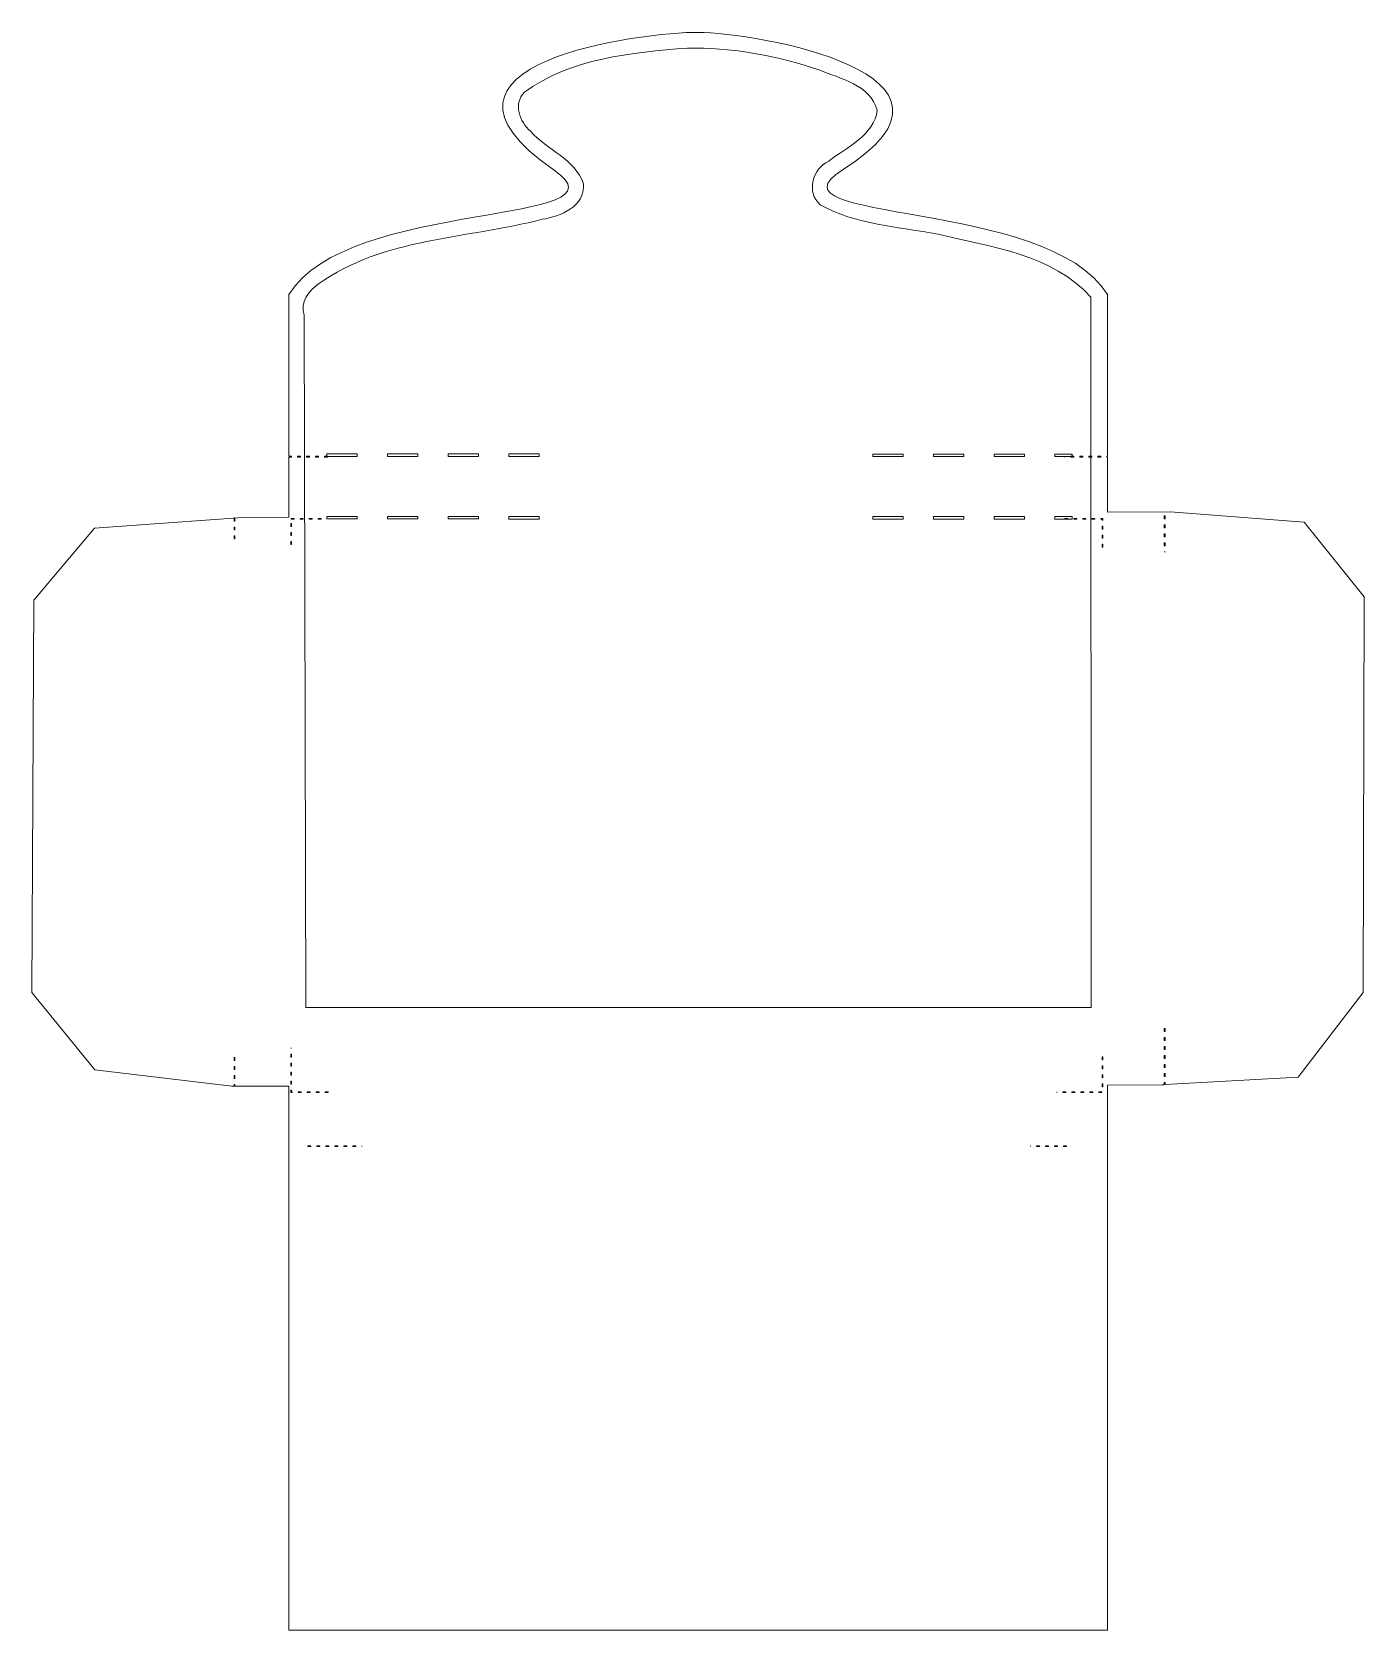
# Model space of a CAD drawing. Header units: centimetres. Extents: x -7 to 7, y -8.4 to 8.4.
import ezdxf

# ---------------------------------------------------------------- set-up
doc = ezdxf.new("R2010")
doc.units = ezdxf.units.CM
doc.header["$MEASUREMENT"] = 0
doc.layers.add('Layer 1', color=7, linetype='Continuous')

msp = doc.modelspace()

# ---------------------------------------------------------------- linework, layer by layer
at = {"layer": 'Layer 1', "color": 22, "lineweight": 20}
for points, knots in [([(-1.50616, 6.91939), (-0.65147, 6.33168), (-3.66834, 6.62702), (-4.27993, 5.61768), (-4.27993, 5.61768), (-4.27993, 5.61768), (-4.27993, 3.92375), (-4.27993, 3.92375), (-4.27993, 3.92375), (-4.27993, 3.92375), (-4.25492, 3.92375), (-4.25492, 3.92375), (-4.25492, 3.92375), (-4.25492, 3.92375), (-4.25492, 3.91583), (-4.25492, 3.91583), (-4.25492, 3.91583), (-4.25492, 3.91583), (-4.27993, 3.91583), (-4.27993, 3.91583), (-4.27993, 3.91583), (-4.27993, 3.91583), (-4.27993, 3.28788), (-4.27993, 3.28788), (-4.27993, 3.28788), (-4.27993, 3.28788), (-4.76649, 3.28491), (-4.76649, 3.28491), (-4.76649, 3.28491), (-4.76649, 3.28491), (-6.31557, 3.17294), (-6.31557, 3.17294), (-6.31557, 3.17294), (-6.31557, 3.17294), (-6.94885, 2.41941), (-6.94885, 2.41941), (-6.94885, 2.41941), (-6.94885, 2.41941), (-6.96976, -1.68992), (-6.96976, -1.68992), (-6.96976, -1.68992), (-6.96976, -1.68992), (-6.31341, -2.4984), (-6.31341, -2.4984), (-6.31341, -2.4984), (-6.31341, -2.4984), (-4.87891, -2.6707), (-4.87891, -2.6707), (-4.87891, -2.6707), (-4.87891, -2.6707), (-4.85489, -2.6707), (-4.85489, -2.6707), (-4.85489, -2.6707), (-4.85489, -2.6707), (-4.85489, -2.65213), (-4.85489, -2.65213), (-4.85489, -2.65213), (-4.85489, -2.65213), (-4.84721, -2.65213), (-4.84721, -2.65213), (-4.84721, -2.65213), (-4.84721, -2.65213), (-4.84721, -2.6707), (-4.84721, -2.6707), (-4.84721, -2.6707), (-4.84721, -2.6707), (-4.27993, -2.66971), (-4.27993, -2.66971), (-4.27993, -2.66971), (-4.27993, -2.66971), (-4.27993, -8.36186), (-4.27993, -8.36186), (-4.27993, -8.36186), (-4.27993, -8.36186), (4.28429, -8.36186), (4.28429, -8.36186), (4.28429, -8.36186), (4.28429, -8.36186), (4.28429, -2.65708), (4.28429, -2.65708), (4.28429, -2.65708), (4.28429, -2.65708), (4.85628, -2.65634), (4.85628, -2.65634), (4.85628, -2.65634), (4.85628, -2.65634), (4.8798, -2.65386), (4.8798, -2.65386), (4.8798, -2.65386), (4.8798, -2.65386), (4.8798, -2.63058), (4.8798, -2.63058), (4.8798, -2.63058), (4.8798, -2.63058), (4.88772, -2.63058), (4.88772, -2.63058), (4.88772, -2.63058), (4.88772, -2.63058), (4.88772, -2.65311), (4.88772, -2.65311), (4.88772, -2.65311), (4.88772, -2.65311), (6.28017, -2.57581), (6.28017, -2.57581), (6.28017, -2.57581), (6.28017, -2.57581), (6.96182, -1.69016), (6.96182, -1.69016), (6.96182, -1.69016), (6.96182, -1.69016), (6.97046, 2.45243), (6.97046, 2.45243), (6.97046, 2.45243), (6.97046, 2.45243), (6.34362, 3.23383), (6.34362, 3.23383), (6.34362, 3.23383), (6.34362, 3.23383), (4.93996, 3.34435), (4.93996, 3.34435), (4.93996, 3.34435), (4.93996, 3.34435), (4.28428, 3.34039), (4.28428, 3.34039), (4.28428, 3.34039), (4.28428, 3.34039), (4.28428, 3.91585), (4.28428, 3.91585), (4.28428, 3.91585), (4.28428, 3.91585), (4.27982, 3.91585), (4.27982, 3.91585), (4.27982, 3.91585), (4.27982, 3.91585), (4.27982, 3.92377), (4.27982, 3.92377), (4.27982, 3.92377), (4.27982, 3.92377), (4.28428, 3.92377), (4.28428, 3.92377), (4.28428, 3.92377), (4.28428, 3.92377), (4.28428, 5.6177), (4.28428, 5.6177), (4.28428, 5.6177), (3.6727, 6.62701), (0.62676, 6.36242), (1.51052, 6.91939), (1.51052, 6.91939), (3.12071, 7.93417), (0.5945, 8.35746), (0.00283, 8.36172), (0.00283, 8.36172), (-0.56416, 8.36571), (-3.14391, 8.04555), (-1.50616, 6.91939)], [0, 0, 0, 0, 0.025, 0.025, 0.025, 0.025, 0.05, 0.05, 0.05, 0.05, 0.075, 0.075, 0.075, 0.075, 0.1, 0.1, 0.1, 0.1, 0.125, 0.125, 0.125, 0.125, 0.15, 0.15, 0.15, 0.15, 0.175, 0.175, 0.175, 0.175, 0.2, 0.2, 0.2, 0.2, 0.225, 0.225, 0.225, 0.225, 0.25, 0.25, 0.25, 0.25, 0.275, 0.275, 0.275, 0.275, 0.3, 0.3, 0.3, 0.3, 0.325, 0.325, 0.325, 0.325, 0.35, 0.35, 0.35, 0.35, 0.375, 0.375, 0.375, 0.375, 0.4, 0.4, 0.4, 0.4, 0.425, 0.425, 0.425, 0.425, 0.45, 0.45, 0.45, 0.45, 0.475, 0.475, 0.475, 0.475, 0.5, 0.5, 0.5, 0.5, 0.525, 0.525, 0.525, 0.525, 0.55, 0.55, 0.55, 0.55, 0.575, 0.575, 0.575, 0.575, 0.6, 0.6, 0.6, 0.6, 0.625, 0.625, 0.625, 0.625, 0.65, 0.65, 0.65, 0.65, 0.675, 0.675, 0.675, 0.675, 0.7, 0.7, 0.7, 0.7, 0.725, 0.725, 0.725, 0.725, 0.75, 0.75, 0.75, 0.75, 0.775, 0.775, 0.775, 0.775, 0.8, 0.8, 0.8, 0.8, 0.825, 0.825, 0.825, 0.825, 0.85, 0.85, 0.85, 0.85, 0.875, 0.875, 0.875, 0.875, 0.9, 0.9, 0.9, 0.9, 0.925, 0.925, 0.925, 0.925, 0.95, 0.95, 0.95, 0.95, 1, 1, 1, 1]), ([(-4.19203, 3.92375), (-4.19203, 3.92375), (-4.16083, 3.92375), (-4.16083, 3.92375), (-4.16083, 3.92375), (-4.16083, 3.92375), (-4.16083, 3.91583), (-4.16083, 3.91583), (-4.16083, 3.91583), (-4.16083, 3.91583), (-4.19203, 3.91583), (-4.19203, 3.91583), (-4.19203, 3.91583), (-4.19203, 3.91583), (-4.19203, 3.92375), (-4.19203, 3.92375)], [0, 0, 0, 0, 0.2, 0.2, 0.2, 0.2, 0.4, 0.4, 0.4, 0.4, 0.6, 0.6, 0.6, 0.6, 1, 1, 1, 1]), ([(-4.09794, 3.92375), (-4.09794, 3.92375), (-4.06649, 3.92375), (-4.06649, 3.92375), (-4.06649, 3.92375), (-4.06649, 3.92375), (-4.06649, 3.91583), (-4.06649, 3.91583), (-4.06649, 3.91583), (-4.06649, 3.91583), (-4.09794, 3.91583), (-4.09794, 3.91583), (-4.09794, 3.91583), (-4.09794, 3.91583), (-4.09794, 3.92375), (-4.09794, 3.92375)], [0, 0, 0, 0, 0.2, 0.2, 0.2, 0.2, 0.4, 0.4, 0.4, 0.4, 0.6, 0.6, 0.6, 0.6, 1, 1, 1, 1]), ([(-4.00384, 3.92375), (-4.00384, 3.92375), (-3.97239, 3.92375), (-3.97239, 3.92375), (-3.97239, 3.92375), (-3.97239, 3.92375), (-3.97239, 3.91583), (-3.97239, 3.91583), (-3.97239, 3.91583), (-3.97239, 3.91583), (-4.00384, 3.91583), (-4.00384, 3.91583), (-4.00384, 3.91583), (-4.00384, 3.91583), (-4.00384, 3.92375), (-4.00384, 3.92375)], [0, 0, 0, 0, 0.2, 0.2, 0.2, 0.2, 0.4, 0.4, 0.4, 0.4, 0.6, 0.6, 0.6, 0.6, 1, 1, 1, 1]), ([(-3.90975, 3.92375), (-3.90975, 3.92375), (-3.8783, 3.92375), (-3.8783, 3.92375), (-3.8783, 3.92375), (-3.8783, 3.92375), (-3.8783, 3.91583), (-3.8783, 3.91583), (-3.8783, 3.91583), (-3.8783, 3.91583), (-3.90975, 3.91583), (-3.90975, 3.91583), (-3.90975, 3.91583), (-3.90975, 3.91583), (-3.90975, 3.92375), (-3.90975, 3.92375)], [0, 0, 0, 0, 0.2, 0.2, 0.2, 0.2, 0.4, 0.4, 0.4, 0.4, 0.6, 0.6, 0.6, 0.6, 1, 1, 1, 1]), ([(3.84057, 3.92375), (3.84057, 3.92375), (3.84057, 3.91583), (3.84057, 3.91583), (3.84057, 3.91583), (3.84057, 3.91583), (3.84057, 3.92375), (3.84057, 3.92375)], [0, 0, 0, 0, 0.33333333, 0.33333333, 0.33333333, 0.33333333, 1, 1, 1, 1]), ([(3.90321, 3.92375), (3.90321, 3.92375), (3.93466, 3.92375), (3.93466, 3.92375), (3.93466, 3.92375), (3.93466, 3.92375), (3.93466, 3.91583), (3.93466, 3.91583), (3.93466, 3.91583), (3.93466, 3.91583), (3.90321, 3.91583), (3.90321, 3.91583), (3.90321, 3.91583), (3.90321, 3.91583), (3.90321, 3.92375), (3.90321, 3.92375)], [0, 0, 0, 0, 0.2, 0.2, 0.2, 0.2, 0.4, 0.4, 0.4, 0.4, 0.6, 0.6, 0.6, 0.6, 1, 1, 1, 1]), ([(3.99755, 3.92375), (3.99755, 3.92375), (4.02875, 3.92375), (4.02875, 3.92375), (4.02875, 3.92375), (4.02875, 3.92375), (4.02875, 3.91583), (4.02875, 3.91583), (4.02875, 3.91583), (4.02875, 3.91583), (3.99755, 3.91583), (3.99755, 3.91583), (3.99755, 3.91583), (3.99755, 3.91583), (3.99755, 3.92375), (3.99755, 3.92375)], [0, 0, 0, 0, 0.2, 0.2, 0.2, 0.2, 0.4, 0.4, 0.4, 0.4, 0.6, 0.6, 0.6, 0.6, 1, 1, 1, 1]), ([(4.09165, 3.92375), (4.09165, 3.92375), (4.12285, 3.92375), (4.12285, 3.92375), (4.12285, 3.92375), (4.12285, 3.92375), (4.12285, 3.91583), (4.12285, 3.91583), (4.12285, 3.91583), (4.12285, 3.91583), (4.09165, 3.91583), (4.09165, 3.91583), (4.09165, 3.91583), (4.09165, 3.91583), (4.09165, 3.92375), (4.09165, 3.92375)], [0, 0, 0, 0, 0.2, 0.2, 0.2, 0.2, 0.4, 0.4, 0.4, 0.4, 0.6, 0.6, 0.6, 0.6, 1, 1, 1, 1]), ([(4.18574, 3.92375), (4.18574, 3.92375), (4.21719, 3.92375), (4.21719, 3.92375), (4.21719, 3.92375), (4.21719, 3.92375), (4.21719, 3.91583), (4.21719, 3.91583), (4.21719, 3.91583), (4.21719, 3.91583), (4.18574, 3.91583), (4.18574, 3.91583), (4.18574, 3.91583), (4.18574, 3.91583), (4.18574, 3.92375), (4.18574, 3.92375)], [0, 0, 0, 0, 0.2, 0.2, 0.2, 0.2, 0.4, 0.4, 0.4, 0.4, 0.6, 0.6, 0.6, 0.6, 1, 1, 1, 1]), ([(-4.85489, 3.27822), (-4.85489, 3.27822), (-4.84721, 3.27822), (-4.84721, 3.27822), (-4.84721, 3.27822), (-4.84721, 3.27822), (-4.84721, 3.24677), (-4.84721, 3.24677), (-4.84721, 3.24677), (-4.84721, 3.24677), (-4.85489, 3.24677), (-4.85489, 3.24677), (-4.85489, 3.24677), (-4.85489, 3.24677), (-4.85489, 3.27822), (-4.85489, 3.27822)], [0, 0, 0, 0, 0.2, 0.2, 0.2, 0.2, 0.4, 0.4, 0.4, 0.4, 0.6, 0.6, 0.6, 0.6, 1, 1, 1, 1]), ([(-4.85489, 3.18388), (-4.85489, 3.18388), (-4.84721, 3.18388), (-4.84721, 3.18388), (-4.84721, 3.18388), (-4.84721, 3.18388), (-4.84721, 3.15268), (-4.84721, 3.15268), (-4.84721, 3.15268), (-4.84721, 3.15268), (-4.85489, 3.15268), (-4.85489, 3.15268), (-4.85489, 3.15268), (-4.85489, 3.15268), (-4.85489, 3.18388), (-4.85489, 3.18388)], [0, 0, 0, 0, 0.2, 0.2, 0.2, 0.2, 0.4, 0.4, 0.4, 0.4, 0.6, 0.6, 0.6, 0.6, 1, 1, 1, 1]), ([(-4.26062, 3.22102), (-4.26062, 3.22102), (-4.25294, 3.22102), (-4.25294, 3.22102), (-4.25294, 3.22102), (-4.25294, 3.22102), (-4.25294, 3.18982), (-4.25294, 3.18982), (-4.25294, 3.18982), (-4.25294, 3.18982), (-4.26062, 3.18982), (-4.26062, 3.18982), (-4.26062, 3.18982), (-4.26062, 3.18982), (-4.26062, 3.22102), (-4.26062, 3.22102)], [0, 0, 0, 0, 0.2, 0.2, 0.2, 0.2, 0.4, 0.4, 0.4, 0.4, 0.6, 0.6, 0.6, 0.6, 1, 1, 1, 1]), ([(-4.25666, 3.27277), (-4.25666, 3.27277), (-4.22546, 3.27277), (-4.22546, 3.27277), (-4.22546, 3.27277), (-4.22546, 3.27277), (-4.22546, 3.26485), (-4.22546, 3.26485), (-4.22546, 3.26485), (-4.22546, 3.26485), (-4.25666, 3.26485), (-4.25666, 3.26485), (-4.25666, 3.26485), (-4.25666, 3.26485), (-4.25666, 3.27277), (-4.25666, 3.27277)], [0, 0, 0, 0, 0.2, 0.2, 0.2, 0.2, 0.4, 0.4, 0.4, 0.4, 0.6, 0.6, 0.6, 0.6, 1, 1, 1, 1]), ([(-4.16257, 3.27277), (-4.16257, 3.27277), (-4.13137, 3.27277), (-4.13137, 3.27277), (-4.13137, 3.27277), (-4.13137, 3.27277), (-4.13137, 3.26485), (-4.13137, 3.26485), (-4.13137, 3.26485), (-4.13137, 3.26485), (-4.16257, 3.26485), (-4.16257, 3.26485), (-4.16257, 3.26485), (-4.16257, 3.26485), (-4.16257, 3.27277), (-4.16257, 3.27277)], [0, 0, 0, 0, 0.2, 0.2, 0.2, 0.2, 0.4, 0.4, 0.4, 0.4, 0.6, 0.6, 0.6, 0.6, 1, 1, 1, 1]), ([(-4.06847, 3.27277), (-4.06847, 3.27277), (-4.03702, 3.27277), (-4.03702, 3.27277), (-4.03702, 3.27277), (-4.03702, 3.27277), (-4.03702, 3.26485), (-4.03702, 3.26485), (-4.03702, 3.26485), (-4.03702, 3.26485), (-4.06847, 3.26485), (-4.06847, 3.26485), (-4.06847, 3.26485), (-4.06847, 3.26485), (-4.06847, 3.27277), (-4.06847, 3.27277)], [0, 0, 0, 0, 0.2, 0.2, 0.2, 0.2, 0.4, 0.4, 0.4, 0.4, 0.6, 0.6, 0.6, 0.6, 1, 1, 1, 1]), ([(-3.97438, 3.27277), (-3.97438, 3.27277), (-3.94293, 3.27277), (-3.94293, 3.27277), (-3.94293, 3.27277), (-3.94293, 3.27277), (-3.94293, 3.26485), (-3.94293, 3.26485), (-3.94293, 3.26485), (-3.94293, 3.26485), (-3.97438, 3.26485), (-3.97438, 3.26485), (-3.97438, 3.26485), (-3.97438, 3.26485), (-3.97438, 3.27277), (-3.97438, 3.27277)], [0, 0, 0, 0, 0.2, 0.2, 0.2, 0.2, 0.4, 0.4, 0.4, 0.4, 0.6, 0.6, 0.6, 0.6, 1, 1, 1, 1]), ([(3.83859, 3.27277), (3.83859, 3.27277), (3.87004, 3.27277), (3.87004, 3.27277), (3.87004, 3.27277), (3.87004, 3.27277), (3.87004, 3.26485), (3.87004, 3.26485), (3.87004, 3.26485), (3.87004, 3.26485), (3.83859, 3.26485), (3.83859, 3.26485), (3.83859, 3.26485), (3.83859, 3.26485), (3.83859, 3.27277), (3.83859, 3.27277)], [0, 0, 0, 0, 0.2, 0.2, 0.2, 0.2, 0.4, 0.4, 0.4, 0.4, 0.6, 0.6, 0.6, 0.6, 1, 1, 1, 1]), ([(3.93268, 3.27277), (3.93268, 3.27277), (3.96413, 3.27277), (3.96413, 3.27277), (3.96413, 3.27277), (3.96413, 3.27277), (3.96413, 3.26485), (3.96413, 3.26485), (3.96413, 3.26485), (3.96413, 3.26485), (3.93268, 3.26485), (3.93268, 3.26485), (3.93268, 3.26485), (3.93268, 3.26485), (3.93268, 3.27277), (3.93268, 3.27277)], [0, 0, 0, 0, 0.2, 0.2, 0.2, 0.2, 0.4, 0.4, 0.4, 0.4, 0.6, 0.6, 0.6, 0.6, 1, 1, 1, 1]), ([(4.02702, 3.27277), (4.02702, 3.27277), (4.05822, 3.27277), (4.05822, 3.27277), (4.05822, 3.27277), (4.05822, 3.27277), (4.05822, 3.26485), (4.05822, 3.26485), (4.05822, 3.26485), (4.05822, 3.26485), (4.02702, 3.26485), (4.02702, 3.26485), (4.02702, 3.26485), (4.02702, 3.26485), (4.02702, 3.27277), (4.02702, 3.27277)], [0, 0, 0, 0, 0.2, 0.2, 0.2, 0.2, 0.4, 0.4, 0.4, 0.4, 0.6, 0.6, 0.6, 0.6, 1, 1, 1, 1]), ([(4.12111, 3.27277), (4.12111, 3.27277), (4.15256, 3.27277), (4.15256, 3.27277), (4.15256, 3.27277), (4.15256, 3.27277), (4.15256, 3.26485), (4.15256, 3.26485), (4.15256, 3.26485), (4.15256, 3.26485), (4.12111, 3.26485), (4.12111, 3.26485), (4.12111, 3.26485), (4.12111, 3.26485), (4.12111, 3.27277), (4.12111, 3.27277)], [0, 0, 0, 0, 0.2, 0.2, 0.2, 0.2, 0.4, 0.4, 0.4, 0.4, 0.6, 0.6, 0.6, 0.6, 1, 1, 1, 1]), ([(4.21521, 3.27277), (4.21521, 3.27277), (4.23279, 3.27277), (4.23279, 3.27277), (4.23279, 3.27277), (4.23279, 3.27277), (4.23675, 3.27277), (4.23675, 3.27277), (4.23675, 3.27277), (4.23675, 3.27277), (4.23675, 3.26881), (4.23675, 3.26881), (4.23675, 3.26881), (4.23675, 3.26881), (4.23675, 3.25519), (4.23675, 3.25519), (4.23675, 3.25519), (4.23675, 3.25519), (4.22883, 3.25519), (4.22883, 3.25519), (4.22883, 3.25519), (4.22883, 3.25519), (4.22883, 3.26485), (4.22883, 3.26485), (4.22883, 3.26485), (4.22883, 3.26485), (4.21521, 3.26485), (4.21521, 3.26485), (4.21521, 3.26485), (4.21521, 3.26485), (4.21521, 3.27277), (4.21521, 3.27277)], [0, 0, 0, 0, 0.11111111, 0.11111111, 0.11111111, 0.11111111, 0.22222222, 0.22222222, 0.22222222, 0.22222222, 0.33333333, 0.33333333, 0.33333333, 0.33333333, 0.44444444, 0.44444444, 0.44444444, 0.44444444, 0.55555556, 0.55555556, 0.55555556, 0.55555556, 0.66666667, 0.66666667, 0.66666667, 0.66666667, 0.77777778, 0.77777778, 0.77777778, 0.77777778, 1, 1, 1, 1]), ([(4.22882, 3.1923), (4.22882, 3.1923), (4.23674, 3.1923), (4.23674, 3.1923), (4.23674, 3.1923), (4.23674, 3.1923), (4.23674, 3.1611), (4.23674, 3.1611), (4.23674, 3.1611), (4.23674, 3.1611), (4.22882, 3.1611), (4.22882, 3.1611), (4.22882, 3.1611), (4.22882, 3.1611), (4.22882, 3.1923), (4.22882, 3.1923)], [0, 0, 0, 0, 0.2, 0.2, 0.2, 0.2, 0.4, 0.4, 0.4, 0.4, 0.6, 0.6, 0.6, 0.6, 1, 1, 1, 1]), ([(4.8798, 3.29976), (4.8798, 3.29976), (4.88772, 3.29976), (4.88772, 3.29976), (4.88772, 3.29976), (4.88772, 3.29976), (4.88772, 3.26856), (4.88772, 3.26856), (4.88772, 3.26856), (4.88772, 3.26856), (4.8798, 3.26856), (4.8798, 3.26856), (4.8798, 3.26856), (4.8798, 3.26856), (4.8798, 3.29976), (4.8798, 3.29976)], [0, 0, 0, 0, 0.2, 0.2, 0.2, 0.2, 0.4, 0.4, 0.4, 0.4, 0.6, 0.6, 0.6, 0.6, 1, 1, 1, 1]), ([(4.8798, 3.20567), (4.8798, 3.20567), (4.88772, 3.20567), (4.88772, 3.20567), (4.88772, 3.20567), (4.88772, 3.20567), (4.88772, 3.17447), (4.88772, 3.17447), (4.88772, 3.17447), (4.88772, 3.17447), (4.8798, 3.17447), (4.8798, 3.17447), (4.8798, 3.17447), (4.8798, 3.17447), (4.8798, 3.20567), (4.8798, 3.20567)], [0, 0, 0, 0, 0.2, 0.2, 0.2, 0.2, 0.4, 0.4, 0.4, 0.4, 0.6, 0.6, 0.6, 0.6, 1, 1, 1, 1]), ([(-4.85489, 3.08979), (-4.85489, 3.08979), (-4.84721, 3.08979), (-4.84721, 3.08979), (-4.84721, 3.08979), (-4.84721, 3.08979), (-4.84721, 3.05859), (-4.84721, 3.05859), (-4.84721, 3.05859), (-4.84721, 3.05859), (-4.85489, 3.05859), (-4.85489, 3.05859), (-4.85489, 3.05859), (-4.85489, 3.05859), (-4.85489, 3.08979), (-4.85489, 3.08979)], [0, 0, 0, 0, 0.2, 0.2, 0.2, 0.2, 0.4, 0.4, 0.4, 0.4, 0.6, 0.6, 0.6, 0.6, 1, 1, 1, 1]), ([(-4.26062, 3.12693), (-4.26062, 3.12693), (-4.25294, 3.12693), (-4.25294, 3.12693), (-4.25294, 3.12693), (-4.25294, 3.12693), (-4.25294, 3.09573), (-4.25294, 3.09573), (-4.25294, 3.09573), (-4.25294, 3.09573), (-4.26062, 3.09573), (-4.26062, 3.09573), (-4.26062, 3.09573), (-4.26062, 3.09573), (-4.26062, 3.12693), (-4.26062, 3.12693)], [0, 0, 0, 0, 0.2, 0.2, 0.2, 0.2, 0.4, 0.4, 0.4, 0.4, 0.6, 0.6, 0.6, 0.6, 1, 1, 1, 1]), ([(-4.26062, 3.03284), (-4.26062, 3.03284), (-4.25294, 3.03284), (-4.25294, 3.03284), (-4.25294, 3.03284), (-4.25294, 3.03284), (-4.25294, 3.00139), (-4.25294, 3.00139), (-4.25294, 3.00139), (-4.25294, 3.00139), (-4.26062, 3.00139), (-4.26062, 3.00139), (-4.26062, 3.00139), (-4.26062, 3.00139), (-4.26062, 3.03284), (-4.26062, 3.03284)], [0, 0, 0, 0, 0.2, 0.2, 0.2, 0.2, 0.4, 0.4, 0.4, 0.4, 0.6, 0.6, 0.6, 0.6, 1, 1, 1, 1]), ([(4.22882, 3.0982), (4.22882, 3.0982), (4.23674, 3.0982), (4.23674, 3.0982), (4.23674, 3.0982), (4.23674, 3.0982), (4.23674, 3.06675), (4.23674, 3.06675), (4.23674, 3.06675), (4.23674, 3.06675), (4.22882, 3.06675), (4.22882, 3.06675), (4.22882, 3.06675), (4.22882, 3.06675), (4.22882, 3.0982), (4.22882, 3.0982)], [0, 0, 0, 0, 0.2, 0.2, 0.2, 0.2, 0.4, 0.4, 0.4, 0.4, 0.6, 0.6, 0.6, 0.6, 1, 1, 1, 1]), ([(4.8798, 3.11158), (4.8798, 3.11158), (4.88772, 3.11158), (4.88772, 3.11158), (4.88772, 3.11158), (4.88772, 3.11158), (4.88772, 3.08013), (4.88772, 3.08013), (4.88772, 3.08013), (4.88772, 3.08013), (4.8798, 3.08013), (4.8798, 3.08013), (4.8798, 3.08013), (4.8798, 3.08013), (4.8798, 3.11158), (4.8798, 3.11158)], [0, 0, 0, 0, 0.2, 0.2, 0.2, 0.2, 0.4, 0.4, 0.4, 0.4, 0.6, 0.6, 0.6, 0.6, 1, 1, 1, 1]), ([(4.8798, 3.01748), (4.8798, 3.01748), (4.88772, 3.01748), (4.88772, 3.01748), (4.88772, 3.01748), (4.88772, 3.01748), (4.88772, 2.98603), (4.88772, 2.98603), (4.88772, 2.98603), (4.88772, 2.98603), (4.8798, 2.98603), (4.8798, 2.98603), (4.8798, 2.98603), (4.8798, 2.98603), (4.8798, 3.01748), (4.8798, 3.01748)], [0, 0, 0, 0, 0.2, 0.2, 0.2, 0.2, 0.4, 0.4, 0.4, 0.4, 0.6, 0.6, 0.6, 0.6, 1, 1, 1, 1]), ([(4.22882, 3.00411), (4.22882, 3.00411), (4.23674, 3.00411), (4.23674, 3.00411), (4.23674, 3.00411), (4.23674, 3.00411), (4.23674, 2.97266), (4.23674, 2.97266), (4.23674, 2.97266), (4.23674, 2.97266), (4.22882, 2.97266), (4.22882, 2.97266), (4.22882, 2.97266), (4.22882, 2.97266), (4.22882, 3.00411), (4.22882, 3.00411)], [0, 0, 0, 0, 0.2, 0.2, 0.2, 0.2, 0.4, 0.4, 0.4, 0.4, 0.6, 0.6, 0.6, 0.6, 1, 1, 1, 1]), ([(4.8798, 2.92339), (4.8798, 2.92339), (4.88772, 2.92339), (4.88772, 2.92339), (4.88772, 2.92339), (4.88772, 2.92339), (4.8798, 2.92339), (4.8798, 2.92339)], [0, 0, 0, 0, 0.33333333, 0.33333333, 0.33333333, 0.33333333, 1, 1, 1, 1]), ([(4.8798, -2.06579), (4.8798, -2.06579), (4.88772, -2.06579), (4.88772, -2.06579), (4.88772, -2.06579), (4.88772, -2.06579), (4.88772, -2.09699), (4.88772, -2.09699), (4.88772, -2.09699), (4.88772, -2.09699), (4.8798, -2.09699), (4.8798, -2.09699), (4.8798, -2.09699), (4.8798, -2.09699), (4.8798, -2.06579), (4.8798, -2.06579)], [0, 0, 0, 0, 0.2, 0.2, 0.2, 0.2, 0.4, 0.4, 0.4, 0.4, 0.6, 0.6, 0.6, 0.6, 1, 1, 1, 1]), ([(4.8798, -2.15988), (4.8798, -2.15988), (4.88772, -2.15988), (4.88772, -2.15988), (4.88772, -2.15988), (4.88772, -2.15988), (4.88772, -2.19133), (4.88772, -2.19133), (4.88772, -2.19133), (4.88772, -2.19133), (4.8798, -2.19133), (4.8798, -2.19133), (4.8798, -2.19133), (4.8798, -2.19133), (4.8798, -2.15988), (4.8798, -2.15988)], [0, 0, 0, 0, 0.2, 0.2, 0.2, 0.2, 0.4, 0.4, 0.4, 0.4, 0.6, 0.6, 0.6, 0.6, 1, 1, 1, 1]), ([(-4.25294, -2.27006), (-4.25294, -2.27006), (-4.26062, -2.27006), (-4.26062, -2.27006), (-4.26062, -2.27006), (-4.26062, -2.27006), (-4.25294, -2.27006), (-4.25294, -2.27006)], [0, 0, 0, 0, 0.33333333, 0.33333333, 0.33333333, 0.33333333, 1, 1, 1, 1]), ([(-4.26062, -2.33271), (-4.26062, -2.33271), (-4.25294, -2.33271), (-4.25294, -2.33271), (-4.25294, -2.33271), (-4.25294, -2.33271), (-4.25294, -2.36416), (-4.25294, -2.36416), (-4.25294, -2.36416), (-4.25294, -2.36416), (-4.26062, -2.36416), (-4.26062, -2.36416), (-4.26062, -2.36416), (-4.26062, -2.36416), (-4.26062, -2.33271), (-4.26062, -2.33271)], [0, 0, 0, 0, 0.2, 0.2, 0.2, 0.2, 0.4, 0.4, 0.4, 0.4, 0.6, 0.6, 0.6, 0.6, 1, 1, 1, 1]), ([(4.8798, -2.25397), (4.8798, -2.25397), (4.88772, -2.25397), (4.88772, -2.25397), (4.88772, -2.25397), (4.88772, -2.25397), (4.88772, -2.28542), (4.88772, -2.28542), (4.88772, -2.28542), (4.88772, -2.28542), (4.8798, -2.28542), (4.8798, -2.28542), (4.8798, -2.28542), (4.8798, -2.28542), (4.8798, -2.25397), (4.8798, -2.25397)], [0, 0, 0, 0, 0.2, 0.2, 0.2, 0.2, 0.4, 0.4, 0.4, 0.4, 0.6, 0.6, 0.6, 0.6, 1, 1, 1, 1]), ([(-4.85489, -2.36985), (-4.85489, -2.36985), (-4.84721, -2.36985), (-4.84721, -2.36985), (-4.84721, -2.36985), (-4.84721, -2.36985), (-4.84721, -2.4013), (-4.84721, -2.4013), (-4.84721, -2.4013), (-4.84721, -2.4013), (-4.85489, -2.4013), (-4.85489, -2.4013), (-4.85489, -2.4013), (-4.85489, -2.4013), (-4.85489, -2.36985), (-4.85489, -2.36985)], [0, 0, 0, 0, 0.2, 0.2, 0.2, 0.2, 0.4, 0.4, 0.4, 0.4, 0.6, 0.6, 0.6, 0.6, 1, 1, 1, 1]), ([(-4.85489, -2.46395), (-4.85489, -2.46395), (-4.84721, -2.46395), (-4.84721, -2.46395), (-4.84721, -2.46395), (-4.84721, -2.46395), (-4.84721, -2.4954), (-4.84721, -2.4954), (-4.84721, -2.4954), (-4.84721, -2.4954), (-4.85489, -2.4954), (-4.85489, -2.4954), (-4.85489, -2.4954), (-4.85489, -2.4954), (-4.85489, -2.46395), (-4.85489, -2.46395)], [0, 0, 0, 0, 0.2, 0.2, 0.2, 0.2, 0.4, 0.4, 0.4, 0.4, 0.6, 0.6, 0.6, 0.6, 1, 1, 1, 1]), ([(-4.26062, -2.4268), (-4.26062, -2.4268), (-4.25294, -2.4268), (-4.25294, -2.4268), (-4.25294, -2.4268), (-4.25294, -2.4268), (-4.25294, -2.45825), (-4.25294, -2.45825), (-4.25294, -2.45825), (-4.25294, -2.45825), (-4.26062, -2.45825), (-4.26062, -2.45825), (-4.26062, -2.45825), (-4.26062, -2.45825), (-4.26062, -2.4268), (-4.26062, -2.4268)], [0, 0, 0, 0, 0.2, 0.2, 0.2, 0.2, 0.4, 0.4, 0.4, 0.4, 0.6, 0.6, 0.6, 0.6, 1, 1, 1, 1]), ([(4.22882, -2.36144), (4.22882, -2.36144), (4.23674, -2.36144), (4.23674, -2.36144), (4.23674, -2.36144), (4.23674, -2.36144), (4.23674, -2.39289), (4.23674, -2.39289), (4.23674, -2.39289), (4.23674, -2.39289), (4.22882, -2.39289), (4.22882, -2.39289), (4.22882, -2.39289), (4.22882, -2.39289), (4.22882, -2.36144), (4.22882, -2.36144)], [0, 0, 0, 0, 0.2, 0.2, 0.2, 0.2, 0.4, 0.4, 0.4, 0.4, 0.6, 0.6, 0.6, 0.6, 1, 1, 1, 1]), ([(4.22882, -2.45553), (4.22882, -2.45553), (4.23674, -2.45553), (4.23674, -2.45553), (4.23674, -2.45553), (4.23674, -2.45553), (4.23674, -2.48698), (4.23674, -2.48698), (4.23674, -2.48698), (4.23674, -2.48698), (4.22882, -2.48698), (4.22882, -2.48698), (4.22882, -2.48698), (4.22882, -2.48698), (4.22882, -2.45553), (4.22882, -2.45553)], [0, 0, 0, 0, 0.2, 0.2, 0.2, 0.2, 0.4, 0.4, 0.4, 0.4, 0.6, 0.6, 0.6, 0.6, 1, 1, 1, 1]), ([(4.8798, -2.34806), (4.8798, -2.34806), (4.88772, -2.34806), (4.88772, -2.34806), (4.88772, -2.34806), (4.88772, -2.34806), (4.88772, -2.37951), (4.88772, -2.37951), (4.88772, -2.37951), (4.88772, -2.37951), (4.8798, -2.37951), (4.8798, -2.37951), (4.8798, -2.37951), (4.8798, -2.37951), (4.8798, -2.34806), (4.8798, -2.34806)], [0, 0, 0, 0, 0.2, 0.2, 0.2, 0.2, 0.4, 0.4, 0.4, 0.4, 0.6, 0.6, 0.6, 0.6, 1, 1, 1, 1]), ([(4.8798, -2.44216), (4.8798, -2.44216), (4.88772, -2.44216), (4.88772, -2.44216), (4.88772, -2.44216), (4.88772, -2.44216), (4.88772, -2.47361), (4.88772, -2.47361), (4.88772, -2.47361), (4.88772, -2.47361), (4.8798, -2.47361), (4.8798, -2.47361), (4.8798, -2.47361), (4.8798, -2.47361), (4.8798, -2.44216), (4.8798, -2.44216)], [0, 0, 0, 0, 0.2, 0.2, 0.2, 0.2, 0.4, 0.4, 0.4, 0.4, 0.6, 0.6, 0.6, 0.6, 1, 1, 1, 1]), ([(-4.85489, -2.55804), (-4.85489, -2.55804), (-4.84721, -2.55804), (-4.84721, -2.55804), (-4.84721, -2.55804), (-4.84721, -2.55804), (-4.84721, -2.58949), (-4.84721, -2.58949), (-4.84721, -2.58949), (-4.84721, -2.58949), (-4.85489, -2.58949), (-4.85489, -2.58949), (-4.85489, -2.58949), (-4.85489, -2.58949), (-4.85489, -2.55804), (-4.85489, -2.55804)], [0, 0, 0, 0, 0.2, 0.2, 0.2, 0.2, 0.4, 0.4, 0.4, 0.4, 0.6, 0.6, 0.6, 0.6, 1, 1, 1, 1]), ([(-4.26062, -2.5209), (-4.26062, -2.5209), (-4.25294, -2.5209), (-4.25294, -2.5209), (-4.25294, -2.5209), (-4.25294, -2.5209), (-4.25294, -2.55235), (-4.25294, -2.55235), (-4.25294, -2.55235), (-4.25294, -2.55235), (-4.26062, -2.55235), (-4.26062, -2.55235), (-4.26062, -2.55235), (-4.26062, -2.55235), (-4.26062, -2.5209), (-4.26062, -2.5209)], [0, 0, 0, 0, 0.2, 0.2, 0.2, 0.2, 0.4, 0.4, 0.4, 0.4, 0.6, 0.6, 0.6, 0.6, 1, 1, 1, 1]), ([(-4.26062, -2.61524), (-4.26062, -2.61524), (-4.25294, -2.61524), (-4.25294, -2.61524), (-4.25294, -2.61524), (-4.25294, -2.61524), (-4.25294, -2.64644), (-4.25294, -2.64644), (-4.25294, -2.64644), (-4.25294, -2.64644), (-4.26062, -2.64644), (-4.26062, -2.64644), (-4.26062, -2.64644), (-4.26062, -2.64644), (-4.26062, -2.61524), (-4.26062, -2.61524)], [0, 0, 0, 0, 0.2, 0.2, 0.2, 0.2, 0.4, 0.4, 0.4, 0.4, 0.6, 0.6, 0.6, 0.6, 1, 1, 1, 1]), ([(4.22882, -2.54962), (4.22882, -2.54962), (4.23674, -2.54962), (4.23674, -2.54962), (4.23674, -2.54962), (4.23674, -2.54962), (4.23674, -2.58107), (4.23674, -2.58107), (4.23674, -2.58107), (4.23674, -2.58107), (4.22882, -2.58107), (4.22882, -2.58107), (4.22882, -2.58107), (4.22882, -2.58107), (4.22882, -2.54962), (4.22882, -2.54962)], [0, 0, 0, 0, 0.2, 0.2, 0.2, 0.2, 0.4, 0.4, 0.4, 0.4, 0.6, 0.6, 0.6, 0.6, 1, 1, 1, 1]), ([(4.22882, -2.64396), (4.22882, -2.64396), (4.23674, -2.64396), (4.23674, -2.64396), (4.23674, -2.64396), (4.23674, -2.64396), (4.23674, -2.67516), (4.23674, -2.67516), (4.23674, -2.67516), (4.23674, -2.67516), (4.22882, -2.67516), (4.22882, -2.67516), (4.22882, -2.67516), (4.22882, -2.67516), (4.22882, -2.64396), (4.22882, -2.64396)], [0, 0, 0, 0, 0.2, 0.2, 0.2, 0.2, 0.4, 0.4, 0.4, 0.4, 0.6, 0.6, 0.6, 0.6, 1, 1, 1, 1]), ([(4.8798, -2.5365), (4.8798, -2.5365), (4.88772, -2.5365), (4.88772, -2.5365), (4.88772, -2.5365), (4.88772, -2.5365), (4.88772, -2.5677), (4.88772, -2.5677), (4.88772, -2.5677), (4.88772, -2.5677), (4.8798, -2.5677), (4.8798, -2.5677), (4.8798, -2.5677), (4.8798, -2.5677), (4.8798, -2.5365), (4.8798, -2.5365)], [0, 0, 0, 0, 0.2, 0.2, 0.2, 0.2, 0.4, 0.4, 0.4, 0.4, 0.6, 0.6, 0.6, 0.6, 1, 1, 1, 1]), ([(-4.26062, -2.70933), (-4.26062, -2.70933), (-4.25294, -2.70933), (-4.25294, -2.70933), (-4.25294, -2.70933), (-4.25294, -2.70933), (-4.25294, -2.72666), (-4.25294, -2.72666), (-4.25294, -2.72666), (-4.25294, -2.72666), (-4.2465, -2.72666), (-4.2465, -2.72666), (-4.2465, -2.72666), (-4.2465, -2.72666), (-4.2465, -2.73434), (-4.2465, -2.73434), (-4.2465, -2.73434), (-4.2465, -2.73434), (-4.25665, -2.73434), (-4.25665, -2.73434), (-4.25665, -2.73434), (-4.25665, -2.73434), (-4.26061, -2.73434), (-4.26061, -2.73434), (-4.26061, -2.73434), (-4.26061, -2.73434), (-4.26061, -2.73038), (-4.26061, -2.73038), (-4.26061, -2.73038), (-4.26061, -2.73038), (-4.26062, -2.70933), (-4.26062, -2.70933)], [0, 0, 0, 0, 0.11111111, 0.11111111, 0.11111111, 0.11111111, 0.22222222, 0.22222222, 0.22222222, 0.22222222, 0.33333333, 0.33333333, 0.33333333, 0.33333333, 0.44444444, 0.44444444, 0.44444444, 0.44444444, 0.55555556, 0.55555556, 0.55555556, 0.55555556, 0.66666667, 0.66666667, 0.66666667, 0.66666667, 0.77777778, 0.77777778, 0.77777778, 0.77777778, 1, 1, 1, 1]), ([(-4.18386, -2.72667), (-4.18386, -2.72667), (-4.15241, -2.72667), (-4.15241, -2.72667), (-4.15241, -2.72667), (-4.15241, -2.72667), (-4.15241, -2.73435), (-4.15241, -2.73435), (-4.15241, -2.73435), (-4.15241, -2.73435), (-4.18386, -2.73435), (-4.18386, -2.73435), (-4.18386, -2.73435), (-4.18386, -2.73435), (-4.18386, -2.72667), (-4.18386, -2.72667)], [0, 0, 0, 0, 0.2, 0.2, 0.2, 0.2, 0.4, 0.4, 0.4, 0.4, 0.6, 0.6, 0.6, 0.6, 1, 1, 1, 1]), ([(-4.08977, -2.72667), (-4.08977, -2.72667), (-4.05832, -2.72667), (-4.05832, -2.72667), (-4.05832, -2.72667), (-4.05832, -2.72667), (-4.05832, -2.73435), (-4.05832, -2.73435), (-4.05832, -2.73435), (-4.05832, -2.73435), (-4.08977, -2.73435), (-4.08977, -2.73435), (-4.08977, -2.73435), (-4.08977, -2.73435), (-4.08977, -2.72667), (-4.08977, -2.72667)], [0, 0, 0, 0, 0.2, 0.2, 0.2, 0.2, 0.4, 0.4, 0.4, 0.4, 0.6, 0.6, 0.6, 0.6, 1, 1, 1, 1]), ([(-3.99567, -2.72667), (-3.99567, -2.72667), (-3.96422, -2.72667), (-3.96422, -2.72667), (-3.96422, -2.72667), (-3.96422, -2.72667), (-3.96422, -2.73435), (-3.96422, -2.73435), (-3.96422, -2.73435), (-3.96422, -2.73435), (-3.99567, -2.73435), (-3.99567, -2.73435), (-3.99567, -2.73435), (-3.99567, -2.73435), (-3.99567, -2.72667), (-3.99567, -2.72667)], [0, 0, 0, 0, 0.2, 0.2, 0.2, 0.2, 0.4, 0.4, 0.4, 0.4, 0.6, 0.6, 0.6, 0.6, 1, 1, 1, 1]), ([(-3.90158, -2.72667), (-3.90158, -2.72667), (-3.87013, -2.72667), (-3.87013, -2.72667), (-3.87013, -2.72667), (-3.87013, -2.72667), (-3.87013, -2.73435), (-3.87013, -2.73435), (-3.87013, -2.73435), (-3.87013, -2.73435), (-3.90158, -2.73435), (-3.90158, -2.73435), (-3.90158, -2.73435), (-3.90158, -2.73435), (-3.90158, -2.72667), (-3.90158, -2.72667)], [0, 0, 0, 0, 0.2, 0.2, 0.2, 0.2, 0.4, 0.4, 0.4, 0.4, 0.6, 0.6, 0.6, 0.6, 1, 1, 1, 1]), ([(3.75464, -2.72667), (3.75464, -2.72667), (3.75464, -2.73435), (3.75464, -2.73435), (3.75464, -2.73435), (3.75464, -2.73435), (3.75464, -2.72667), (3.75464, -2.72667)], [0, 0, 0, 0, 0.33333333, 0.33333333, 0.33333333, 0.33333333, 1, 1, 1, 1]), ([(3.81754, -2.72667), (3.81754, -2.72667), (3.84874, -2.72667), (3.84874, -2.72667), (3.84874, -2.72667), (3.84874, -2.72667), (3.84874, -2.73435), (3.84874, -2.73435), (3.84874, -2.73435), (3.84874, -2.73435), (3.81754, -2.73435), (3.81754, -2.73435), (3.81754, -2.73435), (3.81754, -2.73435), (3.81754, -2.72667), (3.81754, -2.72667)], [0, 0, 0, 0, 0.2, 0.2, 0.2, 0.2, 0.4, 0.4, 0.4, 0.4, 0.6, 0.6, 0.6, 0.6, 1, 1, 1, 1]), ([(3.91163, -2.72667), (3.91163, -2.72667), (3.94283, -2.72667), (3.94283, -2.72667), (3.94283, -2.72667), (3.94283, -2.72667), (3.94283, -2.73435), (3.94283, -2.73435), (3.94283, -2.73435), (3.94283, -2.73435), (3.91163, -2.73435), (3.91163, -2.73435), (3.91163, -2.73435), (3.91163, -2.73435), (3.91163, -2.72667), (3.91163, -2.72667)], [0, 0, 0, 0, 0.2, 0.2, 0.2, 0.2, 0.4, 0.4, 0.4, 0.4, 0.6, 0.6, 0.6, 0.6, 1, 1, 1, 1]), ([(4.00572, -2.72667), (4.00572, -2.72667), (4.03717, -2.72667), (4.03717, -2.72667), (4.03717, -2.72667), (4.03717, -2.72667), (4.03717, -2.73435), (4.03717, -2.73435), (4.03717, -2.73435), (4.03717, -2.73435), (4.00572, -2.73435), (4.00572, -2.73435), (4.00572, -2.73435), (4.00572, -2.73435), (4.00572, -2.72667), (4.00572, -2.72667)], [0, 0, 0, 0, 0.2, 0.2, 0.2, 0.2, 0.4, 0.4, 0.4, 0.4, 0.6, 0.6, 0.6, 0.6, 1, 1, 1, 1]), ([(4.09982, -2.72667), (4.09982, -2.72667), (4.13127, -2.72667), (4.13127, -2.72667), (4.13127, -2.72667), (4.13127, -2.72667), (4.13127, -2.73435), (4.13127, -2.73435), (4.13127, -2.73435), (4.13127, -2.73435), (4.09982, -2.73435), (4.09982, -2.73435), (4.09982, -2.73435), (4.09982, -2.73435), (4.09982, -2.72667), (4.09982, -2.72667)], [0, 0, 0, 0, 0.2, 0.2, 0.2, 0.2, 0.4, 0.4, 0.4, 0.4, 0.6, 0.6, 0.6, 0.6, 1, 1, 1, 1]), ([(4.19391, -2.72667), (4.19391, -2.72667), (4.22536, -2.72667), (4.22536, -2.72667), (4.22536, -2.72667), (4.22536, -2.72667), (4.22536, -2.73435), (4.22536, -2.73435), (4.22536, -2.73435), (4.22536, -2.73435), (4.19391, -2.73435), (4.19391, -2.73435), (4.19391, -2.73435), (4.19391, -2.73435), (4.19391, -2.72667), (4.19391, -2.72667)], [0, 0, 0, 0, 0.2, 0.2, 0.2, 0.2, 0.4, 0.4, 0.4, 0.4, 0.6, 0.6, 0.6, 0.6, 1, 1, 1, 1]), ([(-4.08333, -3.29246), (-4.08333, -3.29246), (-4.05188, -3.29246), (-4.05188, -3.29246), (-4.05188, -3.29246), (-4.05188, -3.29246), (-4.05188, -3.30038), (-4.05188, -3.30038), (-4.05188, -3.30038), (-4.05188, -3.30038), (-4.08333, -3.30038), (-4.08333, -3.30038), (-4.08333, -3.30038), (-4.08333, -3.30038), (-4.08333, -3.29246), (-4.08333, -3.29246)], [0, 0, 0, 0, 0.2, 0.2, 0.2, 0.2, 0.4, 0.4, 0.4, 0.4, 0.6, 0.6, 0.6, 0.6, 1, 1, 1, 1]), ([(-3.98924, -3.29246), (-3.98924, -3.29246), (-3.95779, -3.29246), (-3.95779, -3.29246), (-3.95779, -3.29246), (-3.95779, -3.29246), (-3.95779, -3.30038), (-3.95779, -3.30038), (-3.95779, -3.30038), (-3.95779, -3.30038), (-3.98924, -3.30038), (-3.98924, -3.30038), (-3.98924, -3.30038), (-3.98924, -3.30038), (-3.98924, -3.29246), (-3.98924, -3.29246)], [0, 0, 0, 0, 0.2, 0.2, 0.2, 0.2, 0.4, 0.4, 0.4, 0.4, 0.6, 0.6, 0.6, 0.6, 1, 1, 1, 1]), ([(-3.89489, -3.29246), (-3.89489, -3.29246), (-3.86369, -3.29246), (-3.86369, -3.29246), (-3.86369, -3.29246), (-3.86369, -3.29246), (-3.86369, -3.30038), (-3.86369, -3.30038), (-3.86369, -3.30038), (-3.86369, -3.30038), (-3.89489, -3.30038), (-3.89489, -3.30038), (-3.89489, -3.30038), (-3.89489, -3.30038), (-3.89489, -3.29246), (-3.89489, -3.29246)], [0, 0, 0, 0, 0.2, 0.2, 0.2, 0.2, 0.4, 0.4, 0.4, 0.4, 0.6, 0.6, 0.6, 0.6, 1, 1, 1, 1]), ([(-3.8008, -3.29246), (-3.8008, -3.29246), (-3.7696, -3.29246), (-3.7696, -3.29246), (-3.7696, -3.29246), (-3.7696, -3.29246), (-3.7696, -3.30038), (-3.7696, -3.30038), (-3.7696, -3.30038), (-3.7696, -3.30038), (-3.8008, -3.30038), (-3.8008, -3.30038), (-3.8008, -3.30038), (-3.8008, -3.30038), (-3.8008, -3.29246), (-3.8008, -3.29246)], [0, 0, 0, 0, 0.2, 0.2, 0.2, 0.2, 0.4, 0.4, 0.4, 0.4, 0.6, 0.6, 0.6, 0.6, 1, 1, 1, 1]), ([(-3.70671, -3.29246), (-3.70671, -3.29246), (-3.67526, -3.29246), (-3.67526, -3.29246), (-3.67526, -3.29246), (-3.67526, -3.29246), (-3.67526, -3.30038), (-3.67526, -3.30038), (-3.67526, -3.30038), (-3.67526, -3.30038), (-3.70671, -3.30038), (-3.70671, -3.30038), (-3.70671, -3.30038), (-3.70671, -3.30038), (-3.70671, -3.29246), (-3.70671, -3.29246)], [0, 0, 0, 0, 0.2, 0.2, 0.2, 0.2, 0.4, 0.4, 0.4, 0.4, 0.6, 0.6, 0.6, 0.6, 1, 1, 1, 1]), ([(-3.61261, -3.29246), (-3.61261, -3.29246), (-3.58116, -3.29246), (-3.58116, -3.29246), (-3.58116, -3.29246), (-3.58116, -3.29246), (-3.58116, -3.30038), (-3.58116, -3.30038), (-3.58116, -3.30038), (-3.58116, -3.30038), (-3.61261, -3.30038), (-3.61261, -3.30038), (-3.61261, -3.30038), (-3.61261, -3.30038), (-3.61261, -3.29246), (-3.61261, -3.29246)], [0, 0, 0, 0, 0.2, 0.2, 0.2, 0.2, 0.4, 0.4, 0.4, 0.4, 0.6, 0.6, 0.6, 0.6, 1, 1, 1, 1]), ([(-3.51852, -3.29246), (-3.51852, -3.29246), (-3.51852, -3.30038), (-3.51852, -3.30038), (-3.51852, -3.30038), (-3.51852, -3.30038), (-3.51852, -3.29246), (-3.51852, -3.29246)], [0, 0, 0, 0, 0.33333333, 0.33333333, 0.33333333, 0.33333333, 1, 1, 1, 1]), ([(3.4788, -3.29246), (3.4788, -3.29246), (3.4788, -3.30038), (3.4788, -3.30038), (3.4788, -3.30038), (3.4788, -3.30038), (3.4788, -3.29246), (3.4788, -3.29246)], [0, 0, 0, 0, 0.33333333, 0.33333333, 0.33333333, 0.33333333, 1, 1, 1, 1]), ([(3.54145, -3.29246), (3.54145, -3.29246), (3.5729, -3.29246), (3.5729, -3.29246), (3.5729, -3.29246), (3.5729, -3.29246), (3.5729, -3.30038), (3.5729, -3.30038), (3.5729, -3.30038), (3.5729, -3.30038), (3.54145, -3.30038), (3.54145, -3.30038), (3.54145, -3.30038), (3.54145, -3.30038), (3.54145, -3.29246), (3.54145, -3.29246)], [0, 0, 0, 0, 0.2, 0.2, 0.2, 0.2, 0.4, 0.4, 0.4, 0.4, 0.6, 0.6, 0.6, 0.6, 1, 1, 1, 1]), ([(3.63554, -3.29246), (3.63554, -3.29246), (3.66699, -3.29246), (3.66699, -3.29246), (3.66699, -3.29246), (3.66699, -3.29246), (3.66699, -3.30038), (3.66699, -3.30038), (3.66699, -3.30038), (3.66699, -3.30038), (3.63554, -3.30038), (3.63554, -3.30038), (3.63554, -3.30038), (3.63554, -3.30038), (3.63554, -3.29246), (3.63554, -3.29246)], [0, 0, 0, 0, 0.2, 0.2, 0.2, 0.2, 0.4, 0.4, 0.4, 0.4, 0.6, 0.6, 0.6, 0.6, 1, 1, 1, 1]), ([(3.72988, -3.29246), (3.72988, -3.29246), (3.76108, -3.29246), (3.76108, -3.29246), (3.76108, -3.29246), (3.76108, -3.29246), (3.76108, -3.30038), (3.76108, -3.30038), (3.76108, -3.30038), (3.76108, -3.30038), (3.72988, -3.30038), (3.72988, -3.30038), (3.72988, -3.30038), (3.72988, -3.30038), (3.72988, -3.29246), (3.72988, -3.29246)], [0, 0, 0, 0, 0.2, 0.2, 0.2, 0.2, 0.4, 0.4, 0.4, 0.4, 0.6, 0.6, 0.6, 0.6, 1, 1, 1, 1]), ([(3.82398, -3.29246), (3.82398, -3.29246), (3.85518, -3.29246), (3.85518, -3.29246), (3.85518, -3.29246), (3.85518, -3.29246), (3.85518, -3.30038), (3.85518, -3.30038), (3.85518, -3.30038), (3.85518, -3.30038), (3.82398, -3.30038), (3.82398, -3.30038), (3.82398, -3.30038), (3.82398, -3.30038), (3.82398, -3.29246), (3.82398, -3.29246)], [0, 0, 0, 0, 0.2, 0.2, 0.2, 0.2, 0.4, 0.4, 0.4, 0.4, 0.6, 0.6, 0.6, 0.6, 1, 1, 1, 1])]:
    msp.add_open_spline(points, degree=3, knots=knots, dxfattribs=at)
at = {"layer": 'Layer 1', "color": 41, "lineweight": 20}
for points, knots in [([(-0.0215, 8.1971), (-0.05072, 8.19721), (-0.0799, 8.19694), (-0.10914, 8.19627), (-0.10914, 8.19627), (-0.69678, 8.15062), (-1.32958, 8.09281), (-1.81653, 7.73408), (-1.81653, 7.73408), (-1.93773, 7.61155), (-1.86617, 7.42482), (-1.75204, 7.32563), (-1.75204, 7.32563), (-1.58221, 7.13006), (-1.28202, 7.03602), (-1.1989, 6.77579), (-1.1989, 6.77579), (-1.17945, 6.54246), (-1.43727, 6.43188), (-1.6305, 6.40537), (-1.6305, 6.40537), (-2.41325, 6.19887), (-3.29198, 6.21625), (-3.97124, 5.7282), (-3.97124, 5.7282), (-4.07748, 5.65762), (-4.16411, 5.53379), (-4.12089, 5.40078), (-4.12089, 5.40078), (-4.12089, 5.40078), (-4.10518, -1.84467), (-4.10518, -1.84467), (-4.10518, -1.84467), (-4.10518, -1.84467), (4.11592, -1.84467), (4.11592, -1.84467), (4.11592, -1.84467), (4.11592, -1.84467), (4.11096, 5.58847), (4.11096, 5.58847), (4.11096, 5.58847), (3.71145, 6.03992), (3.0684, 6.11538), (2.51271, 6.24746), (2.51271, 6.24746), (2.09893, 6.33065), (1.65009, 6.34615), (1.27826, 6.55752), (1.27826, 6.55752), (1.13234, 6.68804), (1.19663, 6.93782), (1.36921, 7.01227), (1.36921, 7.01227), (1.5563, 7.16237), (1.84582, 7.28233), (1.87523, 7.54805), (1.87523, 7.54805), (1.80604, 7.81159), (1.4897, 7.87577), (1.26586, 7.96973), (1.26586, 7.96973), (0.85187, 8.10709), (0.41674, 8.19534), (-0.0215, 8.19711), (-0.0215, 8.19711), (-0.0215, 8.19711), (-0.0215, 8.1971), (-0.0215, 8.1971)], [0, 0, 0, 0, 0.05555556, 0.05555556, 0.05555556, 0.05555556, 0.11111111, 0.11111111, 0.11111111, 0.11111111, 0.16666667, 0.16666667, 0.16666667, 0.16666667, 0.22222222, 0.22222222, 0.22222222, 0.22222222, 0.27777778, 0.27777778, 0.27777778, 0.27777778, 0.33333333, 0.33333333, 0.33333333, 0.33333333, 0.38888889, 0.38888889, 0.38888889, 0.38888889, 0.44444444, 0.44444444, 0.44444444, 0.44444444, 0.5, 0.5, 0.5, 0.5, 0.55555556, 0.55555556, 0.55555556, 0.55555556, 0.61111111, 0.61111111, 0.61111111, 0.61111111, 0.66666667, 0.66666667, 0.66666667, 0.66666667, 0.72222222, 0.72222222, 0.72222222, 0.72222222, 0.77777778, 0.77777778, 0.77777778, 0.77777778, 0.83333333, 0.83333333, 0.83333333, 0.83333333, 0.88888889, 0.88888889, 0.88888889, 0.88888889, 1, 1, 1, 1]), ([(-3.88441, 3.94971), (-3.88441, 3.94971), (-3.56691, 3.94971), (-3.56691, 3.94971), (-3.56691, 3.94971), (-3.56691, 3.94971), (-3.56691, 3.92325), (-3.56691, 3.92325), (-3.56691, 3.92325), (-3.56691, 3.92325), (-3.88441, 3.92325), (-3.88441, 3.92325), (-3.88441, 3.92325), (-3.88441, 3.92325), (-3.88441, 3.94971), (-3.88441, 3.94971)], [0, 0, 0, 0, 0.2, 0.2, 0.2, 0.2, 0.4, 0.4, 0.4, 0.4, 0.6, 0.6, 0.6, 0.6, 1, 1, 1, 1]), ([(-3.24941, 3.94971), (-3.24941, 3.94971), (-2.93191, 3.94971), (-2.93191, 3.94971), (-2.93191, 3.94971), (-2.93191, 3.94971), (-2.93191, 3.92325), (-2.93191, 3.92325), (-2.93191, 3.92325), (-2.93191, 3.92325), (-3.24941, 3.92325), (-3.24941, 3.92325), (-3.24941, 3.92325), (-3.24941, 3.92325), (-3.24941, 3.94971), (-3.24941, 3.94971)], [0, 0, 0, 0, 0.2, 0.2, 0.2, 0.2, 0.4, 0.4, 0.4, 0.4, 0.6, 0.6, 0.6, 0.6, 1, 1, 1, 1]), ([(-2.61441, 3.94971), (-2.61441, 3.94971), (-2.29691, 3.94971), (-2.29691, 3.94971), (-2.29691, 3.94971), (-2.29691, 3.94971), (-2.29691, 3.92325), (-2.29691, 3.92325), (-2.29691, 3.92325), (-2.29691, 3.92325), (-2.61441, 3.92325), (-2.61441, 3.92325), (-2.61441, 3.92325), (-2.61441, 3.92325), (-2.61441, 3.94971), (-2.61441, 3.94971)], [0, 0, 0, 0, 0.2, 0.2, 0.2, 0.2, 0.4, 0.4, 0.4, 0.4, 0.6, 0.6, 0.6, 0.6, 1, 1, 1, 1]), ([(-1.97941, 3.94889), (-1.97941, 3.94889), (-1.66191, 3.94889), (-1.66191, 3.94889), (-1.66191, 3.94889), (-1.66191, 3.94889), (-1.66191, 3.92243), (-1.66191, 3.92243), (-1.66191, 3.92243), (-1.66191, 3.92243), (-1.97941, 3.92243), (-1.97941, 3.92243), (-1.97941, 3.92243), (-1.97941, 3.92243), (-1.97941, 3.94889), (-1.97941, 3.94889)], [0, 0, 0, 0, 0.2, 0.2, 0.2, 0.2, 0.4, 0.4, 0.4, 0.4, 0.6, 0.6, 0.6, 0.6, 1, 1, 1, 1]), ([(1.83059, 3.94806), (1.83059, 3.94806), (2.14809, 3.94806), (2.14809, 3.94806), (2.14809, 3.94806), (2.14809, 3.94806), (2.14809, 3.9216), (2.14809, 3.9216), (2.14809, 3.9216), (2.14809, 3.9216), (1.83059, 3.9216), (1.83059, 3.9216), (1.83059, 3.9216), (1.83059, 3.9216), (1.83059, 3.94806), (1.83059, 3.94806)], [0, 0, 0, 0, 0.2, 0.2, 0.2, 0.2, 0.4, 0.4, 0.4, 0.4, 0.6, 0.6, 0.6, 0.6, 1, 1, 1, 1]), ([(2.46559, 3.94806), (2.46559, 3.94806), (2.78309, 3.94723), (2.78309, 3.94723), (2.78309, 3.94723), (2.78309, 3.94723), (2.78309, 3.92077), (2.78309, 3.92077), (2.78309, 3.92077), (2.78309, 3.92077), (2.46559, 3.9216), (2.46559, 3.9216), (2.46559, 3.9216), (2.46559, 3.9216), (2.46559, 3.94806), (2.46559, 3.94806)], [0, 0, 0, 0, 0.2, 0.2, 0.2, 0.2, 0.4, 0.4, 0.4, 0.4, 0.6, 0.6, 0.6, 0.6, 1, 1, 1, 1]), ([(3.10059, 3.94724), (3.10059, 3.94724), (3.41809, 3.94724), (3.41809, 3.94724), (3.41809, 3.94724), (3.41809, 3.94724), (3.41809, 3.92078), (3.41809, 3.92078), (3.41809, 3.92078), (3.41809, 3.92078), (3.10059, 3.92078), (3.10059, 3.92078), (3.10059, 3.92078), (3.10059, 3.92078), (3.10059, 3.94724), (3.10059, 3.94724)], [0, 0, 0, 0, 0.2, 0.2, 0.2, 0.2, 0.4, 0.4, 0.4, 0.4, 0.6, 0.6, 0.6, 0.6, 1, 1, 1, 1]), ([(3.73559, 3.94724), (3.73559, 3.94724), (3.91584, 3.94724), (3.91584, 3.94724), (3.91584, 3.94724), (3.91584, 3.94724), (3.91584, 3.92078), (3.91584, 3.92078), (3.91584, 3.92078), (3.91584, 3.92078), (3.73559, 3.92078), (3.73559, 3.92078), (3.73559, 3.92078), (3.73559, 3.92078), (3.73559, 3.94724), (3.73559, 3.94724)], [0, 0, 0, 0, 0.2, 0.2, 0.2, 0.2, 0.4, 0.4, 0.4, 0.4, 0.6, 0.6, 0.6, 0.6, 1, 1, 1, 1]), ([(-3.88441, 3.29487), (-3.88441, 3.29487), (-3.56691, 3.29487), (-3.56691, 3.29487), (-3.56691, 3.29487), (-3.56691, 3.29487), (-3.56691, 3.26841), (-3.56691, 3.26841), (-3.56691, 3.26841), (-3.56691, 3.26841), (-3.88441, 3.26841), (-3.88441, 3.26841), (-3.88441, 3.26841), (-3.88441, 3.26841), (-3.88441, 3.29487), (-3.88441, 3.29487)], [0, 0, 0, 0, 0.2, 0.2, 0.2, 0.2, 0.4, 0.4, 0.4, 0.4, 0.6, 0.6, 0.6, 0.6, 1, 1, 1, 1]), ([(-3.24941, 3.29487), (-3.24941, 3.29487), (-2.93191, 3.29487), (-2.93191, 3.29487), (-2.93191, 3.29487), (-2.93191, 3.29487), (-2.93191, 3.26841), (-2.93191, 3.26841), (-2.93191, 3.26841), (-2.93191, 3.26841), (-3.24941, 3.26841), (-3.24941, 3.26841), (-3.24941, 3.26841), (-3.24941, 3.26841), (-3.24941, 3.29487), (-3.24941, 3.29487)], [0, 0, 0, 0, 0.2, 0.2, 0.2, 0.2, 0.4, 0.4, 0.4, 0.4, 0.6, 0.6, 0.6, 0.6, 1, 1, 1, 1]), ([(-2.61441, 3.29487), (-2.61441, 3.29487), (-2.29691, 3.29487), (-2.29691, 3.29487), (-2.29691, 3.29487), (-2.29691, 3.29487), (-2.29691, 3.26841), (-2.29691, 3.26841), (-2.29691, 3.26841), (-2.29691, 3.26841), (-2.61441, 3.26841), (-2.61441, 3.26841), (-2.61441, 3.26841), (-2.61441, 3.26841), (-2.61441, 3.29487), (-2.61441, 3.29487)], [0, 0, 0, 0, 0.2, 0.2, 0.2, 0.2, 0.4, 0.4, 0.4, 0.4, 0.6, 0.6, 0.6, 0.6, 1, 1, 1, 1]), ([(-1.97941, 3.29405), (-1.97941, 3.29405), (-1.66191, 3.29405), (-1.66191, 3.29405), (-1.66191, 3.29405), (-1.66191, 3.29405), (-1.66191, 3.26759), (-1.66191, 3.26759), (-1.66191, 3.26759), (-1.66191, 3.26759), (-1.97941, 3.26759), (-1.97941, 3.26759), (-1.97941, 3.26759), (-1.97941, 3.26759), (-1.97941, 3.29405), (-1.97941, 3.29405)], [0, 0, 0, 0, 0.2, 0.2, 0.2, 0.2, 0.4, 0.4, 0.4, 0.4, 0.6, 0.6, 0.6, 0.6, 1, 1, 1, 1]), ([(1.83059, 3.29322), (1.83059, 3.29322), (2.14809, 3.29322), (2.14809, 3.29322), (2.14809, 3.29322), (2.14809, 3.29322), (2.14809, 3.26676), (2.14809, 3.26676), (2.14809, 3.26676), (2.14809, 3.26676), (1.83059, 3.26676), (1.83059, 3.26676), (1.83059, 3.26676), (1.83059, 3.26676), (1.83059, 3.29322), (1.83059, 3.29322)], [0, 0, 0, 0, 0.2, 0.2, 0.2, 0.2, 0.4, 0.4, 0.4, 0.4, 0.6, 0.6, 0.6, 0.6, 1, 1, 1, 1]), ([(2.46559, 3.29322), (2.46559, 3.29322), (2.78309, 3.29239), (2.78309, 3.29239), (2.78309, 3.29239), (2.78309, 3.29239), (2.78309, 3.26593), (2.78309, 3.26593), (2.78309, 3.26593), (2.78309, 3.26593), (2.46559, 3.26676), (2.46559, 3.26676), (2.46559, 3.26676), (2.46559, 3.26676), (2.46559, 3.29322), (2.46559, 3.29322)], [0, 0, 0, 0, 0.2, 0.2, 0.2, 0.2, 0.4, 0.4, 0.4, 0.4, 0.6, 0.6, 0.6, 0.6, 1, 1, 1, 1]), ([(3.10059, 3.2924), (3.10059, 3.2924), (3.41809, 3.2924), (3.41809, 3.2924), (3.41809, 3.2924), (3.41809, 3.2924), (3.41809, 3.26594), (3.41809, 3.26594), (3.41809, 3.26594), (3.41809, 3.26594), (3.10059, 3.26594), (3.10059, 3.26594), (3.10059, 3.26594), (3.10059, 3.26594), (3.10059, 3.2924), (3.10059, 3.2924)], [0, 0, 0, 0, 0.2, 0.2, 0.2, 0.2, 0.4, 0.4, 0.4, 0.4, 0.6, 0.6, 0.6, 0.6, 1, 1, 1, 1]), ([(3.73559, 3.2924), (3.73559, 3.2924), (3.91584, 3.2924), (3.91584, 3.2924), (3.91584, 3.2924), (3.91584, 3.2924), (3.91584, 3.26594), (3.91584, 3.26594), (3.91584, 3.26594), (3.91584, 3.26594), (3.73559, 3.26594), (3.73559, 3.26594), (3.73559, 3.26594), (3.73559, 3.26594), (3.73559, 3.2924), (3.73559, 3.2924)], [0, 0, 0, 0, 0.2, 0.2, 0.2, 0.2, 0.4, 0.4, 0.4, 0.4, 0.6, 0.6, 0.6, 0.6, 1, 1, 1, 1])]:
    msp.add_open_spline(points, degree=3, knots=knots, dxfattribs=at)

doc.saveas('drawing.dxf')
